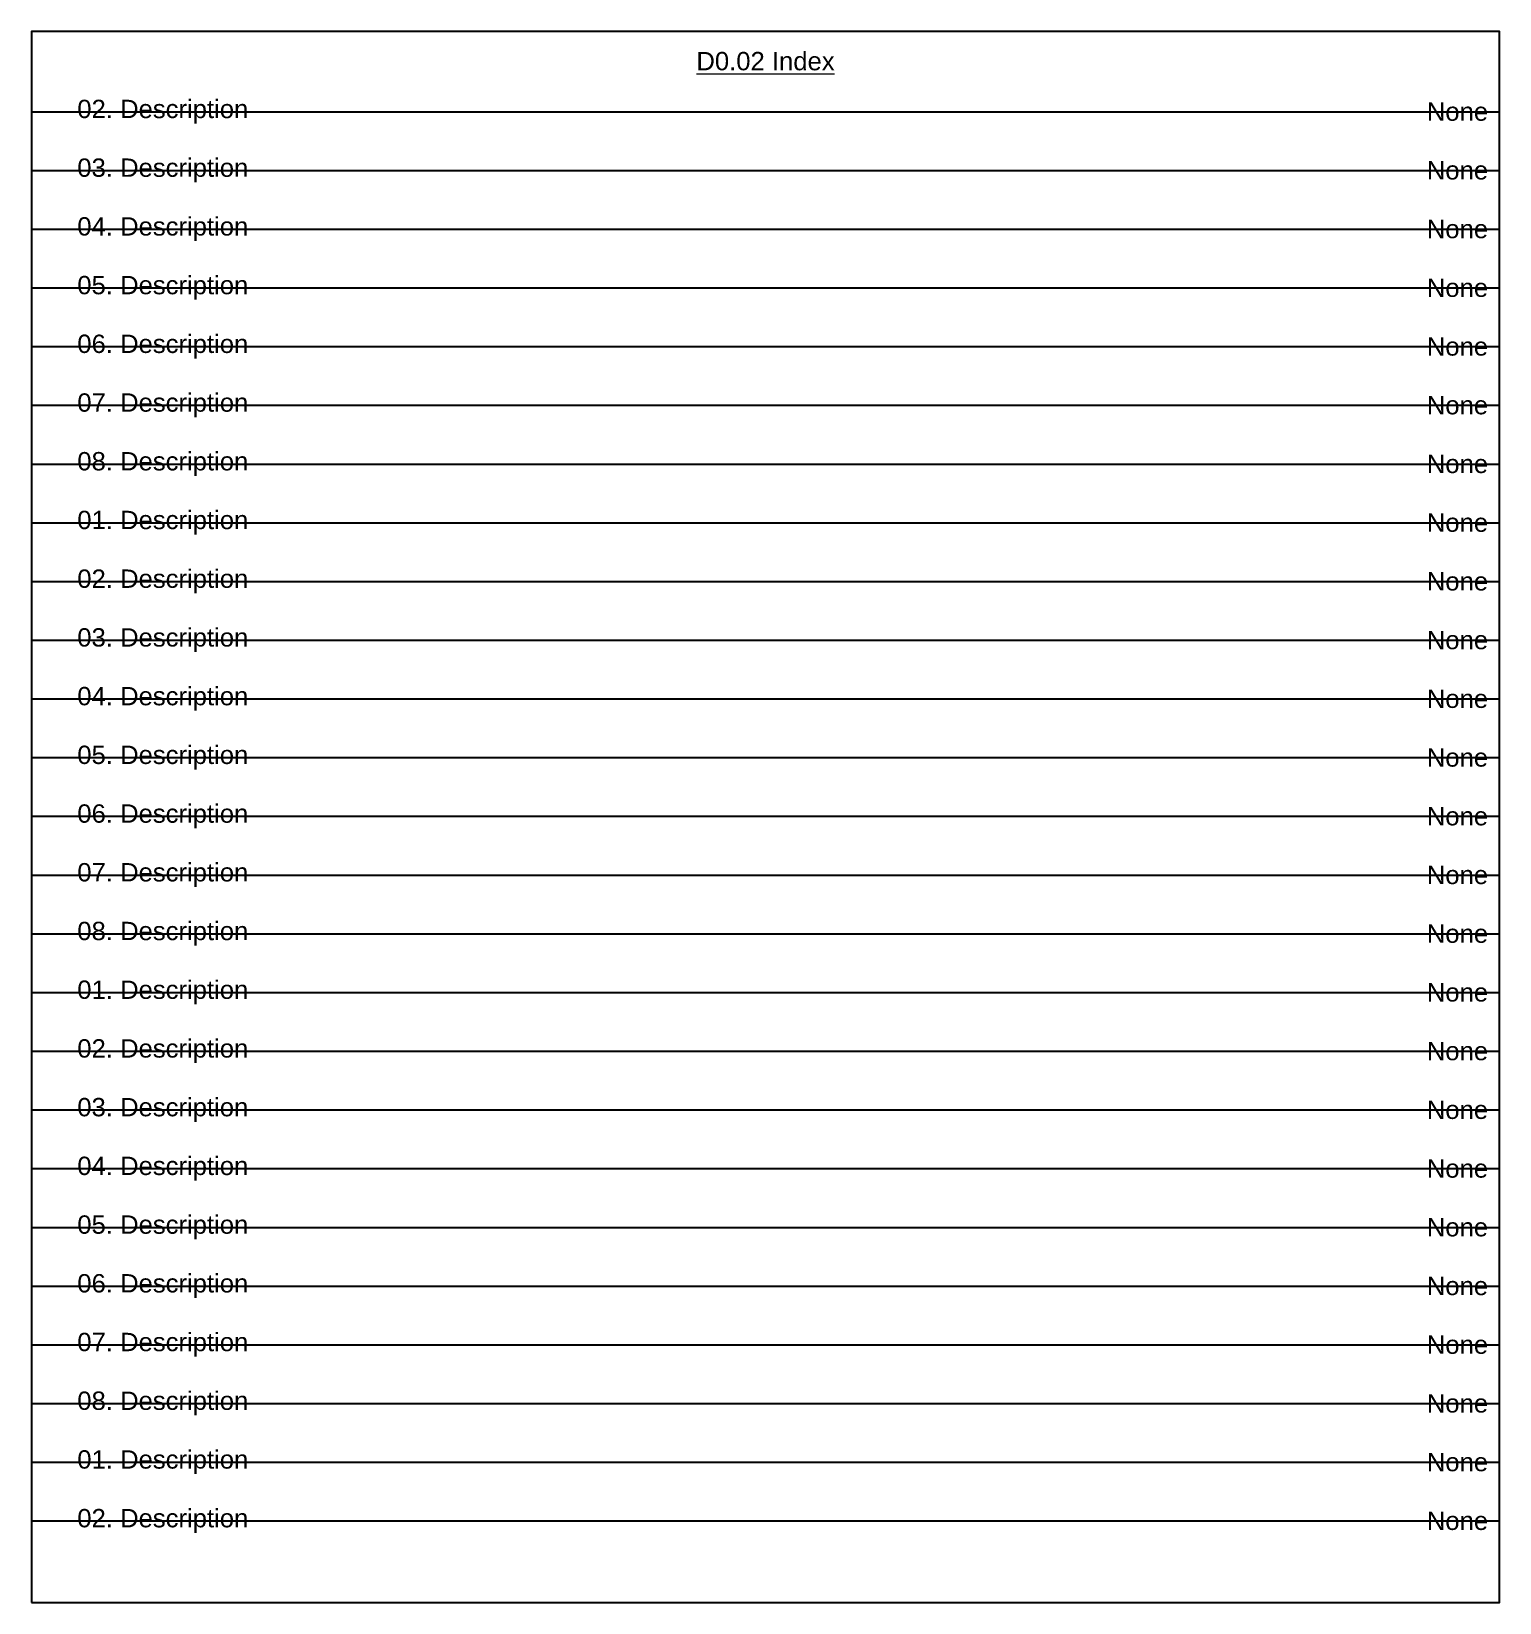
# Model space of a CAD drawing. Header units: inches. Extents: x -257 to 21868, y -296 to 108.
# Drawn here: x -179.25 to -147.25, y -0.5 to 33.75 of the extents above; entities that cross this region are included whole.
import ezdxf

# ---------------------------------------------------------------- set-up
doc = ezdxf.new("R2010")
doc.units = ezdxf.units.IN
doc.header["$MEASUREMENT"] = 0
doc.layers.add('NSE-Border', color=156, linetype='Continuous', plot=False)
doc.layers.add('NSE-Construction', color=86, linetype='Continuous', plot=False)
doc.layers.add('NSE-Title', color=51, linetype='Continuous', lineweight=9)
doc.styles.add('Anno - NSSM - Standard', font='arial.ttf', dxfattribs={"height": 0.1})

msp = doc.modelspace()

# ---------------------------------------------------------------- texts
at = {"layer": 'NSE-Title', "char_height": 0.4, "style": 'Anno - NSSM - Standard'}
for s, insert, width, attachment_point in [('{\\LD0.02 Index}', (-163.24884, 33.1), 32.1105182, 5), ('02. Description^I^I^I', (-178.24884, 32), 29, 4), ('None', (-147.49884, 32), 31.6499699, 6), ('03. Description^I^I^I', (-178.24884, 30.72), 29, 4), ('None', (-147.49884, 30.72), 31.6499699, 6), ('04. Description^I^I^I', (-178.24884, 29.44), 29, 4), ('None', (-147.49884, 29.44), 31.6499699, 6), ('05. Description^I^I^I', (-178.24884, 28.16), 29, 4), ('None', (-147.49884, 28.16), 31.6499699, 6), ('06. Description^I^I^I', (-178.24884, 26.88), 29, 4), ('None', (-147.49884, 26.88), 31.6499699, 6), ('07. Description^I^I^I', (-178.24884, 25.6), 29, 4), ('None', (-147.49884, 25.6), 31.6499699, 6), ('08. Description^I^I^I', (-178.24884, 24.32), 29, 4), ('None', (-147.49884, 24.32), 31.6499699, 6), ('01. Description^I^I^I', (-178.24884, 23.04), 29, 4), ('None', (-147.49884, 23.04), 31.6499699, 6), ('02. Description^I^I^I', (-178.24884, 21.76), 29, 4), ('None', (-147.49884, 21.76), 31.6499699, 6), ('03. Description^I^I^I', (-178.24884, 20.48), 29, 4), ('None', (-147.49884, 20.48), 31.6499699, 6), ('04. Description^I^I^I', (-178.24884, 19.2), 29, 4), ('None', (-147.49884, 19.2), 31.6499699, 6), ('05. Description^I^I^I', (-178.24884, 17.92), 29, 4), ('None', (-147.49884, 17.92), 31.6499699, 6), ('06. Description^I^I^I', (-178.24884, 16.64), 29, 4), ('None', (-147.49884, 16.64), 31.6499699, 6), ('07. Description^I^I^I', (-178.24884, 15.36), 29, 4), ('None', (-147.49884, 15.36), 31.6499699, 6), ('08. Description^I^I^I', (-178.24884, 14.08), 29, 4), ('None', (-147.49884, 14.08), 31.6499699, 6), ('01. Description^I^I^I', (-178.24884, 12.8), 29, 4), ('None', (-147.49884, 12.8), 31.6499699, 6), ('02. Description^I^I^I', (-178.24884, 11.52), 29, 4), ('None', (-147.49884, 11.52), 31.6499699, 6), ('03. Description^I^I^I', (-178.24884, 10.24), 29, 4), ('None', (-147.49884, 10.24), 31.6499699, 6), ('04. Description^I^I^I', (-178.24884, 8.96), 29, 4), ('None', (-147.49884, 8.96), 31.6499699, 6), ('05. Description^I^I^I', (-178.24884, 7.68), 29, 4), ('None', (-147.49884, 7.68), 31.6499699, 6), ('06. Description^I^I^I', (-178.24884, 6.4), 29, 4), ('None', (-147.49884, 6.4), 31.6499699, 6), ('07. Description^I^I^I', (-178.24884, 5.12), 29, 4), ('None', (-147.49884, 5.12), 31.6499699, 6), ('08. Description^I^I^I', (-178.24884, 3.84), 29, 4), ('None', (-147.49884, 3.84), 31.6499699, 6), ('01. Description^I^I^I', (-178.24884, 2.56), 29, 4), ('None', (-147.49884, 2.56), 31.6499699, 6), ('02. Description^I^I^I', (-178.24884, 1.28), 29, 4), ('None', (-147.49884, 1.28), 31.6499699, 6)]:
    msp.add_mtext(s, dxfattribs=dict(at, insert=insert, width=width, attachment_point=attachment_point))

# ---------------------------------------------------------------- linework, layer by layer
at = {"layer": 'NSE-Border', "ltscale": 0.0625}
msp.add_lwpolyline([(-179.24884, -0.5), (-147.24884, -0.5), (-147.24884, 33.75), (-179.24884, 33.75)], close=True, dxfattribs=at)
at = {"layer": 'NSE-Construction'}
for p, q in [((-179.24884, 32), (-147.24884, 32)), ((-179.24884, 30.72), (-147.24884, 30.72)), ((-179.24884, 29.44), (-147.24884, 29.44)), ((-179.24884, 28.16), (-147.24884, 28.16)), ((-179.24884, 26.88), (-147.24884, 26.88)), ((-179.24884, 25.6), (-147.24884, 25.6)), ((-179.24884, 24.32), (-147.24884, 24.32)), ((-179.24884, 23.04), (-147.24884, 23.04)), ((-179.24884, 21.76), (-147.24884, 21.76)), ((-179.24884, 20.48), (-147.24884, 20.48)), ((-179.24884, 19.2), (-147.24884, 19.2)), ((-179.24884, 17.92), (-147.24884, 17.92)), ((-179.24884, 16.64), (-147.24884, 16.64)), ((-179.24884, 15.36), (-147.24884, 15.36)), ((-179.24884, 14.08), (-147.24884, 14.08)), ((-179.24884, 12.8), (-147.24884, 12.8)), ((-179.24884, 11.52), (-147.24884, 11.52)), ((-179.24884, 10.24), (-147.24884, 10.24)), ((-179.24884, 8.96), (-147.24884, 8.96)), ((-179.24884, 7.68), (-147.24884, 7.68)), ((-179.24884, 6.4), (-147.24884, 6.4)), ((-179.24884, 5.12), (-147.24884, 5.12)), ((-179.24884, 3.84), (-147.24884, 3.84)), ((-179.24884, 2.56), (-147.24884, 2.56)), ((-179.24884, 1.28), (-147.24884, 1.28))]:
    msp.add_line(p, q, dxfattribs=at)

msp.set_redraw_order([(e.dxf.handle, doc.entitydb.next_handle()) for e in msp.query("TEXT MTEXT ATTDEF DIMENSION ARC_DIMENSION")])  # texts and dimensions are drawn at this point

doc.saveas('drawing.dxf')
